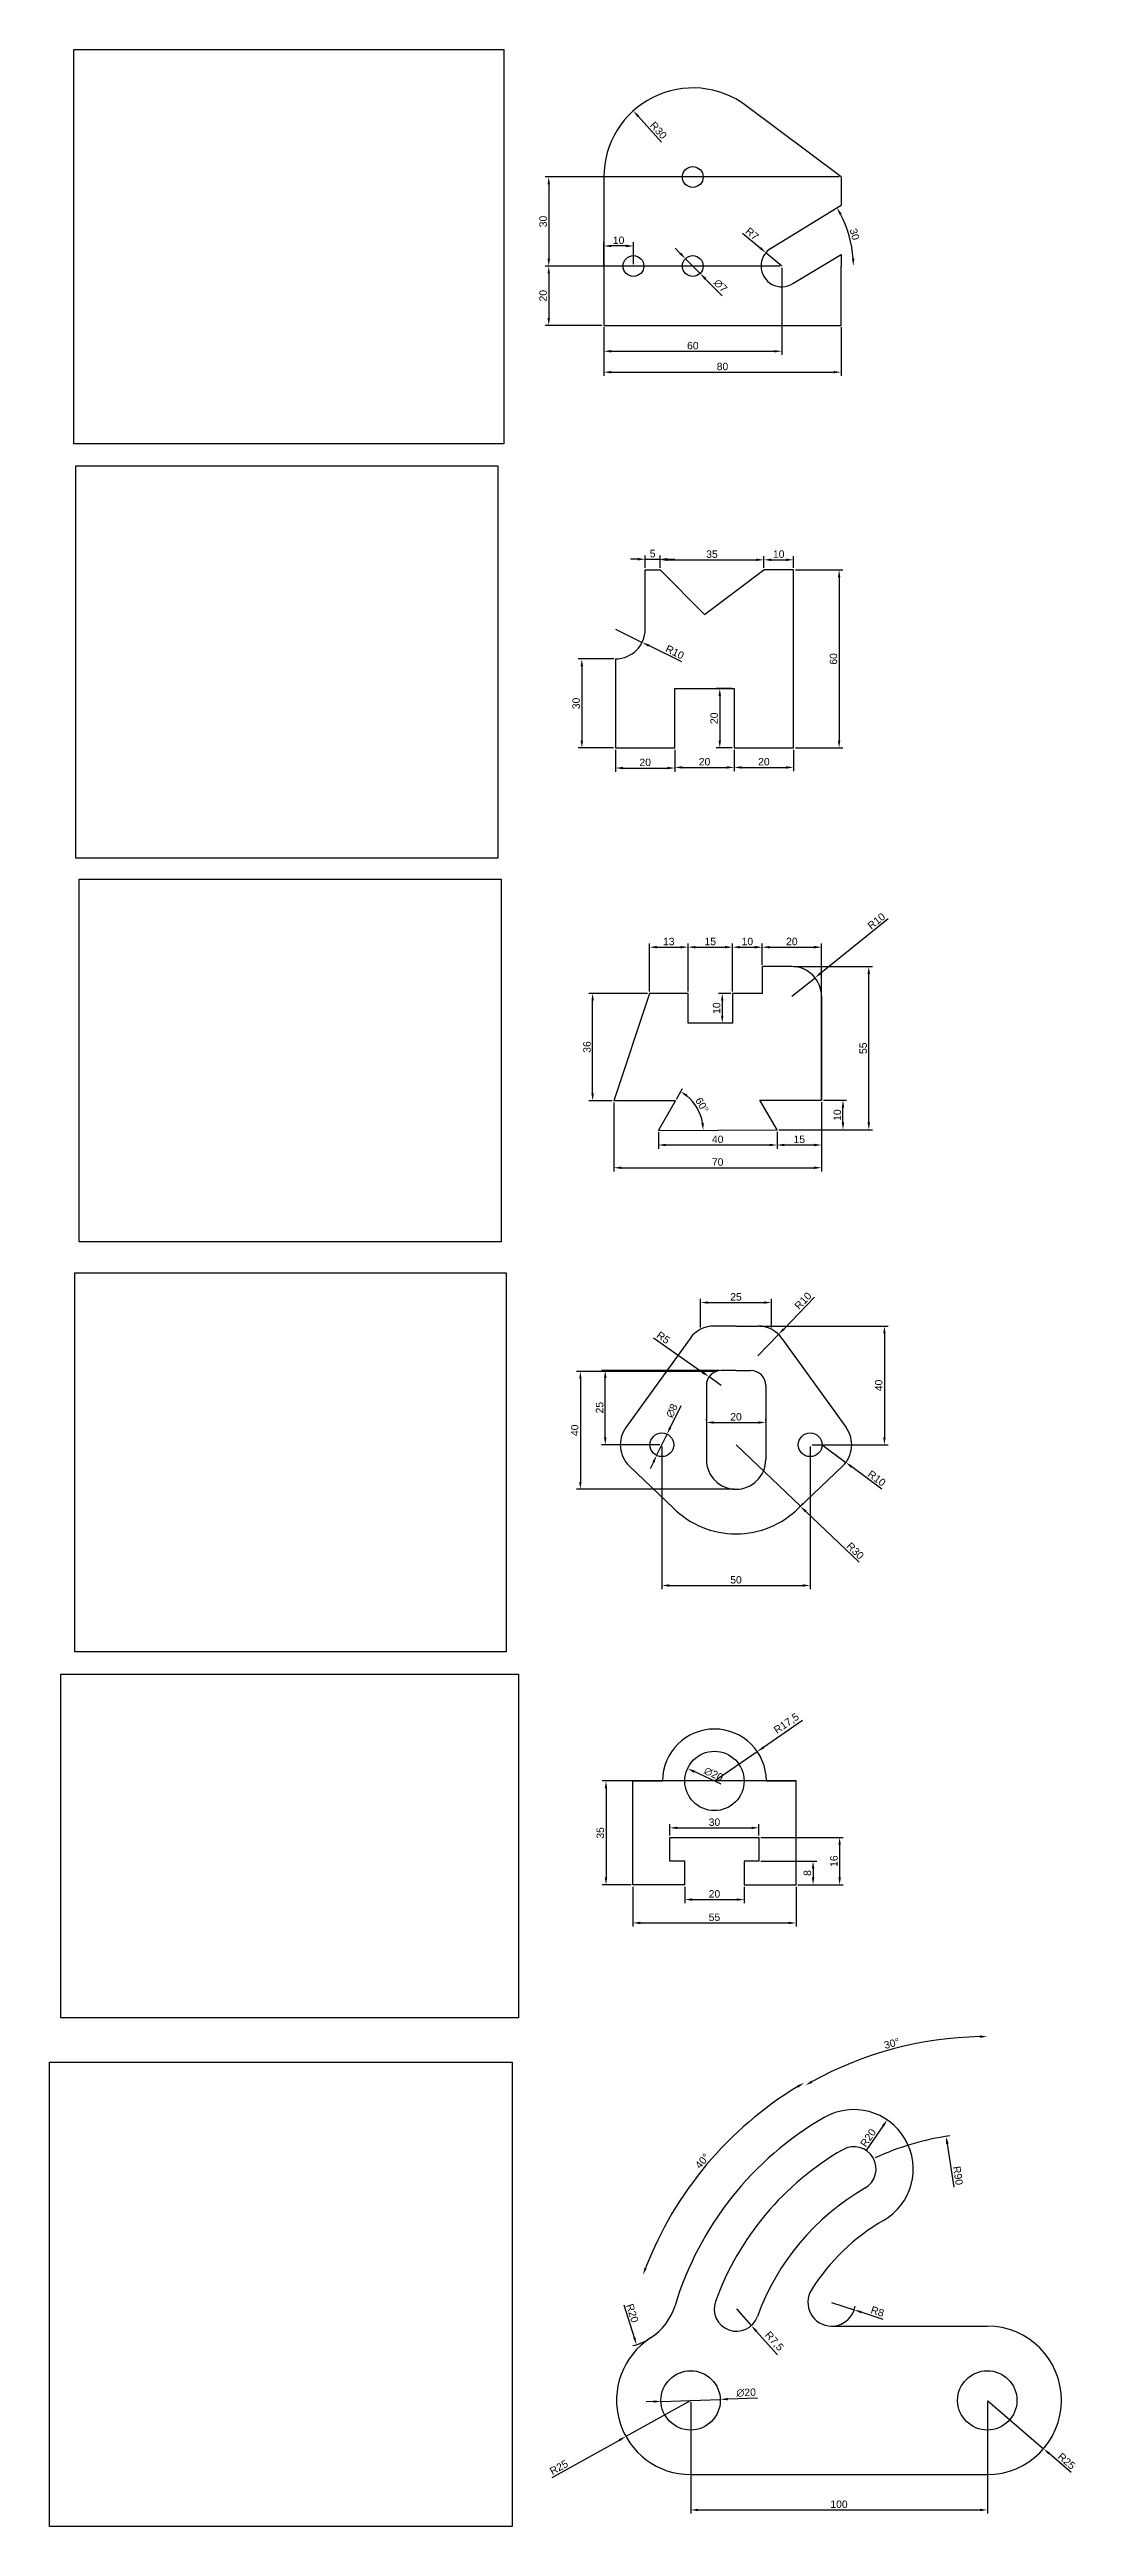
# Model space of a CAD drawing. Header units: millimetres. Extents: x 2424 to 5239, y 901 to 2022.
# Drawn here: x 3760 to 4107, y 1186 to 2020 of the extents above; entities that cross this region are included whole.
import ezdxf

# ---------------------------------------------------------------- set-up
doc = ezdxf.new("R2010")
doc.units = ezdxf.units.MM
doc.styles.get("Standard").update_dxf_attribs({"font": 'arial.ttf'})
doc.dimstyles.new('ISO-25', dxfattribs={"dimtxt": 2.5, "dimasz": 2.5, "dimexe": 1.25, "dimexo": 0.625, "dimtad": 1, "dimtxsty": 'Standard', "dimcen": 2.5, "dimadec": 0, "dimazin": 0, "dimtfac": 1, "dimtmove": 0, "dimatfit": 3, "dimfxl": 1, "dimarcsym": 0})
picture_1 = doc.add_image_def('image21.png', size_in_pixel=(276, 253))
picture_2 = doc.add_image_def('image22.png', size_in_pixel=(268, 249))
picture_3 = doc.add_image_def('image23.png', size_in_pixel=(284, 244))
picture_4 = doc.add_image_def('image24.png', size_in_pixel=(320, 281))
picture_5 = doc.add_image_def('image25.png', size_in_pixel=(296, 222))
picture_6 = doc.add_image_def('image26.png', size_in_pixel=(286, 287))

msp = doc.modelspace()

# ---------------------------------------------------------------- blocks, each defined once
blk = doc.blocks.new('*D140')
at = {"color": 0, "lineweight": -2, "transparency": 16777216}
blk.add_line((3966.73, 1989.27), (3958.91, 1997.96), dxfattribs=at)
at = {"color": 0, "transparency": 16777216}
blk.add_solid([(3959.22, 1998.24), (3958.6, 1997.68), (3957.24, 1999.82)], dxfattribs=at)
at = {"layer": 'Defpoints', "color": 0, "transparency": 16777216}
for p in [(3957.24, 1999.82), (3977.31, 1977.52)]:
    blk.add_point(p, dxfattribs=at)
at = {"color": 0, "transparency": 16777216, "insert": (3965.73, 1993.23), "char_height": 2.5, "attachment_point": 5, "rotation": 311.97305}
blk.add_mtext('R30', dxfattribs=at)
blk = doc.blocks.new('*D141')
at = {"color": 0, "lineweight": -2, "transparency": 16777216}
for p, q in [((3994.08, 1958.64), (4000.04, 1953.63)), ((4007.31, 1947.52), (4001.95, 1952.02))]:
    blk.add_line(p, q, dxfattribs=at)
at = {"color": 0, "transparency": 16777216}
blk.add_solid([(4000.3, 1953.95), (3999.77, 1953.31), (4001.95, 1952.02)], dxfattribs=at)
at = {"layer": 'Defpoints', "color": 0, "transparency": 16777216}
for p in [(4001.95, 1952.02), (4007.31, 1947.52)]:
    blk.add_point(p, dxfattribs=at)
at = {"color": 0, "transparency": 16777216, "insert": (3997.31, 1958.38), "char_height": 2.5, "attachment_point": 5, "rotation": 319.92539}
blk.add_mtext('R7', dxfattribs=at)
blk = doc.blocks.new('*D142')
at = {"color": 0, "lineweight": -2, "transparency": 16777216}
for p, q in [((3973.08, 1951.78), (3971.32, 1953.55)), ((3974.84, 1950), (3979.77, 1945.03)), ((3987.23, 1937.49), (3981.53, 1943.25))]:
    blk.add_line(p, q, dxfattribs=at)
at = {"color": 0, "transparency": 16777216}
for points in [[(3973.38, 1952.07), (3972.79, 1951.49), (3974.84, 1950)], [(3981.82, 1943.55), (3981.23, 1942.96), (3979.77, 1945.03)]]:
    blk.add_solid(points, dxfattribs=at)
at = {"layer": 'Defpoints', "color": 0, "transparency": 16777216}
for p in [(3974.84, 1950), (3979.77, 1945.03)]:
    blk.add_point(p, dxfattribs=at)
at = {"color": 0, "transparency": 16777216, "insert": (3986.66, 1940.87), "char_height": 2.5, "attachment_point": 5, "rotation": 314.72607}
blk.add_mtext('∅7', dxfattribs=at)
blk = doc.blocks.new('*D143')
at = {"color": 0, "lineweight": -2, "transparency": 16777216}
for p, q in [((4026.68, 1977.52), (3927.5, 1977.52)), ((3928.75, 1975.02), (3928.75, 1950.02)), ((4006.68, 1947.52), (3927.5, 1947.52))]:
    blk.add_line(p, q, dxfattribs=at)
at = {"color": 0, "transparency": 16777216}
for points in [[(3928.34, 1975.02), (3929.17, 1975.02), (3928.75, 1977.52)], [(3928.34, 1950.02), (3929.17, 1950.02), (3928.75, 1947.52)]]:
    blk.add_solid(points, dxfattribs=at)
at = {"layer": 'Defpoints', "color": 0, "transparency": 16777216}
for p in [(4027.31, 1977.52), (3928.75, 1947.52), (4007.31, 1947.52)]:
    blk.add_point(p, dxfattribs=at)
at = {"color": 0, "transparency": 16777216, "insert": (3926.85, 1962.52), "char_height": 2.5, "attachment_point": 5, "rotation": 90}
blk.add_mtext('30', dxfattribs=at)
blk = doc.blocks.new('*D144')
at = {"color": 0, "lineweight": -2, "transparency": 16777216}
for p, q in [((4006.68, 1947.52), (3927.5, 1947.52)), ((3928.75, 1945.02), (3928.75, 1930.02)), ((3946.68, 1927.52), (3927.5, 1927.52))]:
    blk.add_line(p, q, dxfattribs=at)
at = {"color": 0, "transparency": 16777216}
for points in [[(3928.34, 1945.02), (3929.17, 1945.02), (3928.75, 1947.52)], [(3928.34, 1930.02), (3929.17, 1930.02), (3928.75, 1927.52)]]:
    blk.add_solid(points, dxfattribs=at)
at = {"layer": 'Defpoints', "color": 0, "transparency": 16777216}
for p in [(4007.31, 1947.52), (3928.75, 1927.52), (3947.31, 1927.52)]:
    blk.add_point(p, dxfattribs=at)
at = {"color": 0, "transparency": 16777216, "insert": (3926.85, 1937.52), "char_height": 2.5, "attachment_point": 5, "rotation": 90}
blk.add_mtext('20', dxfattribs=at)
blk = doc.blocks.new('*D145')
at = {"color": 0, "lineweight": -2, "transparency": 16777216}
for p, q in [((4007.31, 1946.89), (4007.31, 1917.56)), ((3947.31, 1926.89), (3947.31, 1917.56)), ((3949.81, 1918.81), (4004.81, 1918.81))]:
    blk.add_line(p, q, dxfattribs=at)
at = {"color": 0, "transparency": 16777216}
for points in [[(3949.81, 1919.22), (3949.81, 1918.39), (3947.31, 1918.81)], [(4004.81, 1919.22), (4004.81, 1918.39), (4007.31, 1918.81)]]:
    blk.add_solid(points, dxfattribs=at)
at = {"layer": 'Defpoints', "color": 0, "transparency": 16777216}
for p in [(4007.31, 1947.52), (3947.31, 1927.52), (4007.31, 1918.81)]:
    blk.add_point(p, dxfattribs=at)
at = {"color": 0, "transparency": 16777216, "insert": (3977.31, 1920.71), "char_height": 2.5, "attachment_point": 5}
blk.add_mtext('60', dxfattribs=at)
blk = doc.blocks.new('*D146')
at = {"color": 0, "lineweight": -2, "transparency": 16777216}
for p, q in [((3947.31, 1926.89), (3947.31, 1910.52)), ((4027.31, 1926.89), (4027.31, 1910.52)), ((3949.81, 1911.77), (4024.81, 1911.77))]:
    blk.add_line(p, q, dxfattribs=at)
at = {"color": 0, "transparency": 16777216}
for points in [[(3949.81, 1912.18), (3949.81, 1911.35), (3947.31, 1911.77)], [(4024.81, 1912.18), (4024.81, 1911.35), (4027.31, 1911.77)]]:
    blk.add_solid(points, dxfattribs=at)
at = {"layer": 'Defpoints', "color": 0, "transparency": 16777216}
for p in [(3947.31, 1927.52), (4027.31, 1927.52), (4027.31, 1911.77)]:
    blk.add_point(p, dxfattribs=at)
at = {"color": 0, "transparency": 16777216, "insert": (3987.31, 1913.67), "char_height": 2.5, "attachment_point": 5}
blk.add_mtext('80', dxfattribs=at)
blk = doc.blocks.new('*D147')
at = {"color": 0, "lineweight": -2, "transparency": 16777216}
blk.add_arc((3993.95, 1947.52), 37.48, 3.8229, 27.78846, dxfattribs=at)
at = {"color": 0, "transparency": 16777216}
for points in [[(4026.74, 1964.78), (4027.47, 1965.19), (4025.87, 1967.16)], [(4031.76, 1950.03), (4030.93, 1950), (4031.43, 1947.52)]]:
    blk.add_solid(points, dxfattribs=at)
at = {"layer": 'Defpoints', "color": 0, "transparency": 16777216}
for p in [(4027.31, 1968.04), (4003.54, 1953.42), (4030.8, 1954.37), (4007.31, 1947.52), (4039.76, 1947.52)]:
    blk.add_point(p, dxfattribs=at)
at = {"color": 0, "transparency": 16777216, "insert": (4031.84, 1958.24), "char_height": 2.5, "attachment_point": 5, "rotation": 285.80568}
blk.add_mtext('30', dxfattribs=at)
blk = doc.blocks.new('*D148')
at = {"color": 0, "lineweight": -2, "transparency": 16777216}
for p, q in [((3947.31, 1948.14), (3947.31, 1955.53)), ((3954.81, 1954.28), (3949.81, 1954.28)), ((3957.31, 1948.14), (3957.31, 1955.53))]:
    blk.add_line(p, q, dxfattribs=at)
at = {"color": 0, "transparency": 16777216}
for points in [[(3949.81, 1954.7), (3949.81, 1953.87), (3947.31, 1954.28)], [(3954.81, 1954.7), (3954.81, 1953.87), (3957.31, 1954.28)]]:
    blk.add_solid(points, dxfattribs=at)
at = {"layer": 'Defpoints', "color": 0, "transparency": 16777216}
for p in [(3947.31, 1954.28), (3947.31, 1947.52), (3957.31, 1947.52)]:
    blk.add_point(p, dxfattribs=at)
at = {"color": 0, "transparency": 16777216, "insert": (3952.31, 1956.19), "char_height": 2.5, "attachment_point": 5}
blk.add_mtext('10', dxfattribs=at)
blk = doc.blocks.new('*D149')
at = {"color": 0, "lineweight": -2, "transparency": 16777216}
for p, q in [((3958.76, 1848.75), (3956.26, 1848.75)), ((3961.26, 1845.8), (3961.26, 1850)), ((3961.26, 1848.75), (3966.26, 1848.75)), ((3966.26, 1845.8), (3966.26, 1850)), ((3968.76, 1848.75), (3971.26, 1848.75))]:
    blk.add_line(p, q, dxfattribs=at)
at = {"color": 0, "transparency": 16777216}
for points in [[(3958.76, 1849.17), (3958.76, 1848.33), (3961.26, 1848.75)], [(3968.76, 1849.17), (3968.76, 1848.33), (3966.26, 1848.75)]]:
    blk.add_solid(points, dxfattribs=at)
at = {"layer": 'Defpoints', "color": 0, "transparency": 16777216}
for p in [(3961.26, 1845.17), (3966.26, 1848.75), (3966.26, 1845.17)]:
    blk.add_point(p, dxfattribs=at)
at = {"color": 0, "transparency": 16777216, "insert": (3963.76, 1850.65), "char_height": 2.5, "attachment_point": 5}
blk.add_mtext('5', dxfattribs=at)
blk = doc.blocks.new('*D150')
at = {"color": 0, "lineweight": -2, "transparency": 16777216}
for p, q in [((3951.26, 1784.55), (3951.26, 1777.17)), ((3953.76, 1778.42), (3968.76, 1778.42)), ((3971.26, 1784.55), (3971.26, 1777.17))]:
    blk.add_line(p, q, dxfattribs=at)
at = {"color": 0, "transparency": 16777216}
for points in [[(3953.76, 1778.83), (3953.76, 1778), (3951.26, 1778.42)], [(3968.76, 1778.83), (3968.76, 1778), (3971.26, 1778.42)]]:
    blk.add_solid(points, dxfattribs=at)
at = {"layer": 'Defpoints', "color": 0, "transparency": 16777216}
for p in [(3951.26, 1785.17), (3971.26, 1785.17), (3971.26, 1778.42)]:
    blk.add_point(p, dxfattribs=at)
at = {"color": 0, "transparency": 16777216, "insert": (3961.26, 1780.32), "char_height": 2.5, "attachment_point": 5}
blk.add_mtext('20', dxfattribs=at)
blk = doc.blocks.new('*D151')
at = {"color": 0, "lineweight": -2, "transparency": 16777216}
for p, q in [((3971.26, 1784.55), (3971.26, 1777.37)), ((3973.76, 1778.62), (3988.76, 1778.62)), ((3991.26, 1784.55), (3991.26, 1777.37))]:
    blk.add_line(p, q, dxfattribs=at)
at = {"color": 0, "transparency": 16777216}
for points in [[(3973.76, 1779.04), (3973.76, 1778.21), (3971.26, 1778.62)], [(3988.76, 1779.04), (3988.76, 1778.21), (3991.26, 1778.62)]]:
    blk.add_solid(points, dxfattribs=at)
at = {"layer": 'Defpoints', "color": 0, "transparency": 16777216}
for p in [(3971.26, 1785.17), (3991.26, 1785.17), (3991.26, 1778.62)]:
    blk.add_point(p, dxfattribs=at)
at = {"color": 0, "transparency": 16777216, "insert": (3981.26, 1780.52), "char_height": 2.5, "attachment_point": 5}
blk.add_mtext('20', dxfattribs=at)
blk = doc.blocks.new('*D152')
at = {"color": 0, "lineweight": -2, "transparency": 16777216}
for p, q in [((3991.26, 1784.55), (3991.26, 1777.37)), ((3993.76, 1778.62), (4008.76, 1778.62)), ((4011.26, 1784.55), (4011.26, 1777.37))]:
    blk.add_line(p, q, dxfattribs=at)
at = {"color": 0, "transparency": 16777216}
for points in [[(3993.76, 1779.04), (3993.76, 1778.21), (3991.26, 1778.62)], [(4008.76, 1779.04), (4008.76, 1778.21), (4011.26, 1778.62)]]:
    blk.add_solid(points, dxfattribs=at)
at = {"layer": 'Defpoints', "color": 0, "transparency": 16777216}
for p in [(3991.26, 1785.17), (4011.26, 1785.17), (4011.26, 1778.62)]:
    blk.add_point(p, dxfattribs=at)
at = {"color": 0, "transparency": 16777216, "insert": (4001.26, 1780.52), "char_height": 2.5, "attachment_point": 5}
blk.add_mtext('20', dxfattribs=at)
blk = doc.blocks.new('*D153')
at = {"color": 0, "lineweight": -2, "transparency": 16777216}
for p, q in [((3951.26, 1825.17), (3960.23, 1820.75)), ((3973.64, 1814.15), (3962.47, 1819.65))]:
    blk.add_line(p, q, dxfattribs=at)
at = {"color": 0, "transparency": 16777216}
blk.add_solid([(3962.66, 1820.02), (3962.29, 1819.28), (3960.23, 1820.75)], dxfattribs=at)
at = {"layer": 'Defpoints', "color": 0, "transparency": 16777216}
for p in [(3951.26, 1825.17), (3960.23, 1820.75)]:
    blk.add_point(p, dxfattribs=at)
at = {"color": 0, "transparency": 16777216, "insert": (3971.25, 1817.45), "char_height": 2.5, "attachment_point": 5, "rotation": 333.78381}
blk.add_mtext('R10', dxfattribs=at)
blk = doc.blocks.new('*D154')
at = {"color": 0, "lineweight": -2, "transparency": 16777216}
for p, q in [((3950.7, 1815.17), (3938.65, 1815.17)), ((3939.9, 1812.67), (3939.9, 1787.67)), ((3950.63, 1785.17), (3938.65, 1785.17))]:
    blk.add_line(p, q, dxfattribs=at)
at = {"color": 0, "transparency": 16777216}
for points in [[(3939.48, 1812.67), (3940.31, 1812.67), (3939.9, 1815.17)], [(3939.48, 1787.67), (3940.31, 1787.67), (3939.9, 1785.17)]]:
    blk.add_solid(points, dxfattribs=at)
at = {"layer": 'Defpoints', "color": 0, "transparency": 16777216}
for p in [(3951.33, 1815.17), (3939.9, 1785.17), (3951.26, 1785.17)]:
    blk.add_point(p, dxfattribs=at)
at = {"color": 0, "transparency": 16777216, "insert": (3937.99, 1800.17), "char_height": 2.5, "attachment_point": 5, "rotation": 90}
blk.add_mtext('30', dxfattribs=at)
blk = doc.blocks.new('*D155')
at = {"color": 0, "lineweight": -2, "transparency": 16777216}
for p, q in [((4011.88, 1845.17), (4027.88, 1845.17)), ((4026.63, 1842.67), (4026.63, 1787.67)), ((4011.88, 1785.17), (4027.88, 1785.17))]:
    blk.add_line(p, q, dxfattribs=at)
at = {"color": 0, "transparency": 16777216}
for points in [[(4026.21, 1842.67), (4027.04, 1842.67), (4026.63, 1845.17)], [(4026.21, 1787.67), (4027.04, 1787.67), (4026.63, 1785.17)]]:
    blk.add_solid(points, dxfattribs=at)
at = {"layer": 'Defpoints', "color": 0, "transparency": 16777216}
for p in [(4011.26, 1845.17), (4011.26, 1785.17), (4026.63, 1785.17)]:
    blk.add_point(p, dxfattribs=at)
at = {"color": 0, "transparency": 16777216, "insert": (4024.73, 1815.17), "char_height": 2.5, "attachment_point": 5, "rotation": 90}
blk.add_mtext('60', dxfattribs=at)
blk = doc.blocks.new('*D156')
at = {"color": 0, "lineweight": -2, "transparency": 16777216}
for p, q in [((4001.26, 1845.8), (4001.26, 1849.81)), ((4003.76, 1848.56), (4008.76, 1848.56)), ((4011.26, 1845.8), (4011.26, 1849.81))]:
    blk.add_line(p, q, dxfattribs=at)
at = {"color": 0, "transparency": 16777216}
for points in [[(4003.76, 1848.98), (4003.76, 1848.14), (4001.26, 1848.56)], [(4008.76, 1848.98), (4008.76, 1848.14), (4011.26, 1848.56)]]:
    blk.add_solid(points, dxfattribs=at)
at = {"layer": 'Defpoints', "color": 0, "transparency": 16777216}
for p in [(4001.26, 1845.17), (4011.26, 1848.56), (4011.26, 1845.17)]:
    blk.add_point(p, dxfattribs=at)
at = {"color": 0, "transparency": 16777216, "insert": (4006.26, 1850.46), "char_height": 2.5, "attachment_point": 5}
blk.add_mtext('10', dxfattribs=at)
blk = doc.blocks.new('*D157')
at = {"color": 0, "lineweight": -2, "transparency": 16777216}
for p, q in [((3990.63, 1805.17), (3985.15, 1805.17)), ((3986.4, 1802.67), (3986.4, 1787.67)), ((3990.63, 1785.17), (3985.15, 1785.17))]:
    blk.add_line(p, q, dxfattribs=at)
at = {"color": 0, "transparency": 16777216}
for points in [[(3985.98, 1802.67), (3986.81, 1802.67), (3986.4, 1805.17)], [(3985.98, 1787.67), (3986.81, 1787.67), (3986.4, 1785.17)]]:
    blk.add_solid(points, dxfattribs=at)
at = {"layer": 'Defpoints', "color": 0, "transparency": 16777216}
for p in [(3991.26, 1805.17), (3986.4, 1785.17), (3991.26, 1785.17)]:
    blk.add_point(p, dxfattribs=at)
at = {"color": 0, "transparency": 16777216, "insert": (3984.5, 1795.17), "char_height": 2.5, "attachment_point": 5, "rotation": 90}
blk.add_mtext('20', dxfattribs=at)
blk = doc.blocks.new('*D158')
at = {"color": 0, "lineweight": -2, "transparency": 16777216}
for p, q in [((3966.26, 1845.8), (3966.26, 1849.81)), ((3968.76, 1848.56), (3998.76, 1848.56)), ((4001.26, 1845.8), (4001.26, 1849.81))]:
    blk.add_line(p, q, dxfattribs=at)
at = {"color": 0, "transparency": 16777216}
for points in [[(3968.76, 1848.98), (3968.76, 1848.14), (3966.26, 1848.56)], [(3998.76, 1848.98), (3998.76, 1848.14), (4001.26, 1848.56)]]:
    blk.add_solid(points, dxfattribs=at)
at = {"layer": 'Defpoints', "color": 0, "transparency": 16777216}
for p in [(3966.26, 1845.17), (4001.26, 1848.56), (4001.26, 1845.17)]:
    blk.add_point(p, dxfattribs=at)
at = {"color": 0, "transparency": 16777216, "insert": (3983.76, 1850.46), "char_height": 2.5, "attachment_point": 5}
blk.add_mtext('35', dxfattribs=at)
blk = doc.blocks.new('*D159')
at = {"color": 0, "lineweight": -2, "transparency": 16777216}
for p, q in [((3950.7, 1665.71), (3950.7, 1642.51)), ((4020.7, 1665.88), (4020.7, 1642.51)), ((3953.2, 1643.76), (4018.2, 1643.76))]:
    blk.add_line(p, q, dxfattribs=at)
at = {"color": 0, "transparency": 16777216}
for points in [[(3953.2, 1644.17), (3953.2, 1643.34), (3950.7, 1643.76)], [(4018.2, 1644.17), (4018.2, 1643.34), (4020.7, 1643.76)]]:
    blk.add_solid(points, dxfattribs=at)
at = {"layer": 'Defpoints', "color": 0, "transparency": 16777216}
for p in [(3950.7, 1666.33), (4020.7, 1666.51), (4020.7, 1643.76)]:
    blk.add_point(p, dxfattribs=at)
at = {"color": 0, "transparency": 16777216, "insert": (3985.7, 1645.66), "char_height": 2.5, "attachment_point": 5}
blk.add_mtext('70', dxfattribs=at)
blk = doc.blocks.new('*D160')
at = {"color": 0, "lineweight": -2, "transparency": 16777216}
for p, q in [((3965.7, 1655.71), (3965.7, 1650.17)), ((4005.7, 1655.88), (4005.7, 1650.17)), ((3968.2, 1651.42), (4003.2, 1651.42))]:
    blk.add_line(p, q, dxfattribs=at)
at = {"color": 0, "transparency": 16777216}
for points in [[(3968.2, 1651.84), (3968.2, 1651), (3965.7, 1651.42)], [(4003.2, 1651.84), (4003.2, 1651), (4005.7, 1651.42)]]:
    blk.add_solid(points, dxfattribs=at)
at = {"layer": 'Defpoints', "color": 0, "transparency": 16777216}
for p in [(3965.7, 1656.33), (4005.7, 1656.51), (4005.7, 1651.42)]:
    blk.add_point(p, dxfattribs=at)
at = {"color": 0, "transparency": 16777216, "insert": (3985.7, 1653.32), "char_height": 2.5, "attachment_point": 5}
blk.add_mtext('40', dxfattribs=at)
blk = doc.blocks.new('*D161')
at = {"color": 0, "lineweight": -2, "transparency": 16777216}
for p, q in [((4020.7, 1665.88), (4020.7, 1650.17)), ((4005.7, 1655.88), (4005.7, 1650.17)), ((4008.2, 1651.42), (4018.2, 1651.42))]:
    blk.add_line(p, q, dxfattribs=at)
at = {"color": 0, "transparency": 16777216}
for points in [[(4008.2, 1651.84), (4008.2, 1651), (4005.7, 1651.42)], [(4018.2, 1651.84), (4018.2, 1651), (4020.7, 1651.42)]]:
    blk.add_solid(points, dxfattribs=at)
at = {"layer": 'Defpoints', "color": 0, "transparency": 16777216}
for p in [(4020.7, 1666.51), (4005.7, 1656.51), (4020.7, 1651.42)]:
    blk.add_point(p, dxfattribs=at)
at = {"color": 0, "transparency": 16777216, "insert": (4013.2, 1653.32), "char_height": 2.5, "attachment_point": 5}
blk.add_mtext('15', dxfattribs=at)
blk = doc.blocks.new('*D162')
at = {"color": 0, "lineweight": -2, "transparency": 16777216}
for p, q in [((4021.33, 1666.51), (4029.17, 1666.51)), ((4027.92, 1659.01), (4027.92, 1664.01)), ((4006.33, 1656.51), (4029.17, 1656.51))]:
    blk.add_line(p, q, dxfattribs=at)
at = {"color": 0, "transparency": 16777216}
for points in [[(4027.51, 1664.01), (4028.34, 1664.01), (4027.92, 1666.51)], [(4027.51, 1659.01), (4028.34, 1659.01), (4027.92, 1656.51)]]:
    blk.add_solid(points, dxfattribs=at)
at = {"layer": 'Defpoints', "color": 0, "transparency": 16777216}
for p in [(4020.7, 1666.51), (4027.92, 1666.51), (4005.7, 1656.51)]:
    blk.add_point(p, dxfattribs=at)
at = {"color": 0, "transparency": 16777216, "insert": (4026.02, 1661.51), "char_height": 2.5, "attachment_point": 5, "rotation": 90}
blk.add_mtext('10', dxfattribs=at)
blk = doc.blocks.new('*D163')
at = {"color": 0, "lineweight": -2, "transparency": 16777216}
for p, q in [((4011.33, 1711.51), (4037.88, 1711.51)), ((4036.63, 1659.01), (4036.63, 1709.01)), ((4006.33, 1656.51), (4037.88, 1656.51))]:
    blk.add_line(p, q, dxfattribs=at)
at = {"color": 0, "transparency": 16777216}
for points in [[(4036.22, 1709.01), (4037.05, 1709.01), (4036.63, 1711.51)], [(4036.22, 1659.01), (4037.05, 1659.01), (4036.63, 1656.51)]]:
    blk.add_solid(points, dxfattribs=at)
at = {"layer": 'Defpoints', "color": 0, "transparency": 16777216}
for p in [(4010.7, 1711.51), (4036.63, 1711.51), (4005.7, 1656.51)]:
    blk.add_point(p, dxfattribs=at)
at = {"color": 0, "transparency": 16777216, "insert": (4034.74, 1684.01), "char_height": 2.5, "attachment_point": 5, "rotation": 90}
blk.add_mtext('55', dxfattribs=at)
blk = doc.blocks.new('*D164')
at = {"color": 0, "lineweight": -2, "transparency": 16777216}
for p, q in [((4000.7, 1712.13), (4000.7, 1719.31)), ((4020.7, 1667.13), (4020.7, 1719.31)), ((4003.2, 1718.06), (4018.2, 1718.06))]:
    blk.add_line(p, q, dxfattribs=at)
at = {"color": 0, "transparency": 16777216}
for points in [[(4003.2, 1718.48), (4003.2, 1717.64), (4000.7, 1718.06)], [(4018.2, 1718.48), (4018.2, 1717.64), (4020.7, 1718.06)]]:
    blk.add_solid(points, dxfattribs=at)
at = {"layer": 'Defpoints', "color": 0, "transparency": 16777216}
for p in [(4000.7, 1711.51), (4020.7, 1718.06), (4020.7, 1666.51)]:
    blk.add_point(p, dxfattribs=at)
at = {"color": 0, "transparency": 16777216, "insert": (4010.7, 1719.96), "char_height": 2.5, "attachment_point": 5}
blk.add_mtext('20', dxfattribs=at)
blk = doc.blocks.new('*D165')
at = {"color": 0, "lineweight": -2, "transparency": 16777216}
for p, q in [((3990.7, 1703.13), (3990.7, 1719.31)), ((4000.7, 1712.13), (4000.7, 1719.31)), ((3993.2, 1718.06), (3998.2, 1718.06))]:
    blk.add_line(p, q, dxfattribs=at)
at = {"color": 0, "transparency": 16777216}
for points in [[(3993.2, 1718.48), (3993.2, 1717.64), (3990.7, 1718.06)], [(3998.2, 1718.48), (3998.2, 1717.64), (4000.7, 1718.06)]]:
    blk.add_solid(points, dxfattribs=at)
at = {"layer": 'Defpoints', "color": 0, "transparency": 16777216}
for p in [(4000.7, 1718.06), (4000.7, 1711.51), (3990.7, 1702.51)]:
    blk.add_point(p, dxfattribs=at)
at = {"color": 0, "transparency": 16777216, "insert": (3995.7, 1719.96), "char_height": 2.5, "attachment_point": 5}
blk.add_mtext('10', dxfattribs=at)
blk = doc.blocks.new('*D166')
at = {"color": 0, "lineweight": -2, "transparency": 16777216}
for p, q in [((3975.7, 1703.13), (3975.7, 1719.31)), ((3990.7, 1703.13), (3990.7, 1719.31)), ((3978.2, 1718.06), (3988.2, 1718.06))]:
    blk.add_line(p, q, dxfattribs=at)
at = {"color": 0, "transparency": 16777216}
for points in [[(3978.2, 1718.48), (3978.2, 1717.64), (3975.7, 1718.06)], [(3988.2, 1718.48), (3988.2, 1717.64), (3990.7, 1718.06)]]:
    blk.add_solid(points, dxfattribs=at)
at = {"layer": 'Defpoints', "color": 0, "transparency": 16777216}
for p in [(3990.7, 1718.06), (3975.7, 1702.51), (3990.7, 1702.51)]:
    blk.add_point(p, dxfattribs=at)
at = {"color": 0, "transparency": 16777216, "insert": (3983.2, 1719.96), "char_height": 2.5, "attachment_point": 5}
blk.add_mtext('15', dxfattribs=at)
blk = doc.blocks.new('*D167')
at = {"color": 0, "lineweight": -2, "transparency": 16777216}
for p, q in [((3962.7, 1703.13), (3962.7, 1719.31)), ((3975.7, 1703.13), (3975.7, 1719.31)), ((3965.2, 1718.06), (3973.2, 1718.06))]:
    blk.add_line(p, q, dxfattribs=at)
at = {"color": 0, "transparency": 16777216}
for points in [[(3965.2, 1718.48), (3965.2, 1717.64), (3962.7, 1718.06)], [(3973.2, 1718.48), (3973.2, 1717.64), (3975.7, 1718.06)]]:
    blk.add_solid(points, dxfattribs=at)
at = {"layer": 'Defpoints', "color": 0, "transparency": 16777216}
for p in [(3975.7, 1718.06), (3962.7, 1702.51), (3975.7, 1702.51)]:
    blk.add_point(p, dxfattribs=at)
at = {"color": 0, "transparency": 16777216, "insert": (3969.2, 1719.96), "char_height": 2.5, "attachment_point": 5}
blk.add_mtext('13', dxfattribs=at)
blk = doc.blocks.new('*D168')
at = {"color": 0, "lineweight": -2, "transparency": 16777216}
for p, q in [((3990.08, 1702.51), (3985.98, 1702.51)), ((3987.23, 1700.01), (3987.23, 1695.01)), ((3990.08, 1692.51), (3985.98, 1692.51))]:
    blk.add_line(p, q, dxfattribs=at)
at = {"color": 0, "transparency": 16777216}
for points in [[(3986.81, 1700.01), (3987.65, 1700.01), (3987.23, 1702.51)], [(3986.81, 1695.01), (3987.65, 1695.01), (3987.23, 1692.51)]]:
    blk.add_solid(points, dxfattribs=at)
at = {"layer": 'Defpoints', "color": 0, "transparency": 16777216}
for p in [(3990.7, 1702.51), (3987.23, 1692.51), (3990.7, 1692.51)]:
    blk.add_point(p, dxfattribs=at)
at = {"color": 0, "transparency": 16777216, "insert": (3985.33, 1697.51), "char_height": 2.5, "attachment_point": 5, "rotation": 90}
blk.add_mtext('10', dxfattribs=at)
blk = doc.blocks.new('*D169')
at = {"color": 0, "lineweight": -2, "transparency": 16777216}
for p, q in [((3962.08, 1702.51), (3942.29, 1702.51)), ((3943.54, 1668.83), (3943.54, 1700.01)), ((3950.08, 1666.33), (3942.29, 1666.33))]:
    blk.add_line(p, q, dxfattribs=at)
at = {"color": 0, "transparency": 16777216}
for points in [[(3943.13, 1700.01), (3943.96, 1700.01), (3943.54, 1702.51)], [(3943.13, 1668.83), (3943.96, 1668.83), (3943.54, 1666.33)]]:
    blk.add_solid(points, dxfattribs=at)
at = {"layer": 'Defpoints', "color": 0, "transparency": 16777216}
for p in [(3943.54, 1702.51), (3962.7, 1702.51), (3950.7, 1666.33)]:
    blk.add_point(p, dxfattribs=at)
at = {"color": 0, "transparency": 16777216, "insert": (3941.64, 1684.42), "char_height": 2.5, "attachment_point": 5, "rotation": 90}
blk.add_mtext('36', dxfattribs=at)
blk = doc.blocks.new('*D170')
at = {"color": 0, "lineweight": -2, "transparency": 16777216}
blk.add_line((3971.79, 1666.87), (3973.89, 1670.5), dxfattribs=at)
blk.add_arc((3965.7, 1656.33), 15.11, 9.74083, 50.51031, dxfattribs=at)
at = {"color": 0, "transparency": 16777216}
for points in [[(3975.08, 1667.65), (3975.55, 1668.34), (3973.26, 1669.42)], [(3981.01, 1658.92), (3980.18, 1658.85), (3980.82, 1656.4)]]:
    blk.add_solid(points, dxfattribs=at)
at = {"layer": 'Defpoints', "color": 0, "transparency": 16777216}
for p in [(3971.48, 1666.33), (3979.89, 1661.54), (3965.7, 1656.33), (3965.7, 1656.33), (4005.7, 1656.51)]:
    blk.add_point(p, dxfattribs=at)
at = {"color": 0, "transparency": 16777216, "insert": (3980.42, 1664.87), "char_height": 2.5, "attachment_point": 5, "rotation": 300.12557}
blk.add_mtext('60°', dxfattribs=at)
blk = doc.blocks.new('*D171')
at = {"color": 0, "lineweight": -2, "transparency": 16777216}
for p, q in [((4043.19, 1727.62), (4020.45, 1709.34)), ((4010.7, 1701.51), (4018.5, 1707.77))]:
    blk.add_line(p, q, dxfattribs=at)
at = {"color": 0, "transparency": 16777216}
blk.add_solid([(4020.19, 1709.66), (4020.71, 1709.01), (4018.5, 1707.77)], dxfattribs=at)
at = {"layer": 'Defpoints', "color": 0, "transparency": 16777216}
for p in [(4018.5, 1707.77), (4010.7, 1701.51)]:
    blk.add_point(p, dxfattribs=at)
at = {"color": 0, "transparency": 16777216, "insert": (4039.19, 1726.84), "char_height": 2.5, "attachment_point": 5, "rotation": 38.79384}
blk.add_mtext('R10', dxfattribs=at)
blk = doc.blocks.new('*D172')
at = {"color": 0, "lineweight": -2, "transparency": 16777216}
for p, q in [((3986.25, 1575.43), (3946.54, 1575.43)), ((3947.79, 1552.93), (3947.79, 1572.93)), ((3966.25, 1550.43), (3946.54, 1550.43))]:
    blk.add_line(p, q, dxfattribs=at)
at = {"color": 0, "transparency": 16777216}
for points in [[(3947.37, 1572.93), (3948.21, 1572.93), (3947.79, 1575.43)], [(3947.37, 1552.93), (3948.21, 1552.93), (3947.79, 1550.43)]]:
    blk.add_solid(points, dxfattribs=at)
at = {"layer": 'Defpoints', "color": 0, "transparency": 16777216}
for p in [(3947.79, 1575.43), (3986.87, 1575.43), (3966.87, 1550.43)]:
    blk.add_point(p, dxfattribs=at)
at = {"color": 0, "transparency": 16777216, "insert": (3945.89, 1562.93), "char_height": 2.5, "attachment_point": 5, "rotation": 90}
blk.add_mtext('25', dxfattribs=at)
blk = doc.blocks.new('*D173')
at = {"color": 0, "lineweight": -2, "transparency": 16777216}
for p, q in [((3984.62, 1575.16), (3938.16, 1575.16)), ((3939.41, 1572.66), (3939.41, 1537.93)), ((3991.25, 1535.43), (3938.16, 1535.43))]:
    blk.add_line(p, q, dxfattribs=at)
at = {"color": 0, "transparency": 16777216}
for points in [[(3938.99, 1572.66), (3939.82, 1572.66), (3939.41, 1575.16)], [(3938.99, 1537.93), (3939.82, 1537.93), (3939.41, 1535.43)]]:
    blk.add_solid(points, dxfattribs=at)
at = {"layer": 'Defpoints', "color": 0, "transparency": 16777216}
for p in [(3985.25, 1575.16), (3939.41, 1535.43), (3991.87, 1535.43)]:
    blk.add_point(p, dxfattribs=at)
at = {"color": 0, "transparency": 16777216, "insert": (3937.5, 1555.3), "char_height": 2.5, "attachment_point": 5, "rotation": 90}
blk.add_mtext('40', dxfattribs=at)
blk = doc.blocks.new('*D174')
at = {"color": 0, "lineweight": -2, "transparency": 16777216}
for p, q in [((3966.87, 1549.81), (3966.87, 1501.78)), ((4016.87, 1549.81), (4016.87, 1501.78)), ((3969.37, 1503.03), (4014.37, 1503.03))]:
    blk.add_line(p, q, dxfattribs=at)
at = {"color": 0, "transparency": 16777216}
for points in [[(3969.37, 1503.44), (3969.37, 1502.61), (3966.87, 1503.03)], [(4014.37, 1503.44), (4014.37, 1502.61), (4016.87, 1503.03)]]:
    blk.add_solid(points, dxfattribs=at)
at = {"layer": 'Defpoints', "color": 0, "transparency": 16777216}
for p in [(3966.87, 1550.43), (4016.87, 1550.43), (4016.87, 1503.03)]:
    blk.add_point(p, dxfattribs=at)
at = {"color": 0, "transparency": 16777216, "insert": (3991.87, 1504.93), "char_height": 2.5, "attachment_point": 5}
blk.add_mtext('50', dxfattribs=at)
blk = doc.blocks.new('*D175')
at = {"color": 0, "lineweight": -2, "transparency": 16777216}
for p, q in [((3981.87, 1558.56), (3981.87, 1559.18)), ((3984.37, 1557.93), (3999.37, 1557.93)), ((4001.87, 1558.56), (4001.87, 1559.18))]:
    blk.add_line(p, q, dxfattribs=at)
at = {"color": 0, "transparency": 16777216}
for points in [[(3984.37, 1558.35), (3984.37, 1557.52), (3981.87, 1557.93)], [(3999.37, 1558.35), (3999.37, 1557.52), (4001.87, 1557.93)]]:
    blk.add_solid(points, dxfattribs=at)
at = {"layer": 'Defpoints', "color": 0, "transparency": 16777216}
for p in [(3981.87, 1557.93), (4001.87, 1557.93), (4001.87, 1557.93)]:
    blk.add_point(p, dxfattribs=at)
at = {"color": 0, "transparency": 16777216, "insert": (3991.87, 1559.84), "char_height": 2.5, "attachment_point": 5}
blk.add_mtext('20', dxfattribs=at)
blk = doc.blocks.new('*D176')
at = {"color": 0, "lineweight": -2, "transparency": 16777216}
for p, q in [((3999.88, 1590.43), (4043.15, 1590.43)), ((4041.9, 1587.93), (4041.9, 1552.93)), ((4017.5, 1550.43), (4043.15, 1550.43))]:
    blk.add_line(p, q, dxfattribs=at)
at = {"color": 0, "transparency": 16777216}
for points in [[(4041.48, 1587.93), (4042.31, 1587.93), (4041.9, 1590.43)], [(4041.48, 1552.93), (4042.31, 1552.93), (4041.9, 1550.43)]]:
    blk.add_solid(points, dxfattribs=at)
at = {"layer": 'Defpoints', "color": 0, "transparency": 16777216}
for p in [(3999.25, 1590.43), (4016.87, 1550.43), (4041.9, 1550.43)]:
    blk.add_point(p, dxfattribs=at)
at = {"color": 0, "transparency": 16777216, "insert": (4040, 1570.43), "char_height": 2.5, "attachment_point": 5, "rotation": 90}
blk.add_mtext('40', dxfattribs=at)
blk = doc.blocks.new('*D177')
at = {"color": 0, "lineweight": -2, "transparency": 16777216}
for p, q in [((3979.94, 1589.96), (3979.94, 1599.59)), ((3982.44, 1598.34), (4001.31, 1598.34)), ((4003.81, 1589.96), (4003.81, 1599.59))]:
    blk.add_line(p, q, dxfattribs=at)
at = {"color": 0, "transparency": 16777216}
for points in [[(3982.44, 1598.76), (3982.44, 1597.93), (3979.94, 1598.34)], [(4001.31, 1598.76), (4001.31, 1597.93), (4003.81, 1598.34)]]:
    blk.add_solid(points, dxfattribs=at)
at = {"layer": 'Defpoints', "color": 0, "transparency": 16777216}
for p in [(4003.81, 1598.34), (3979.94, 1589.34), (4003.81, 1589.34)]:
    blk.add_point(p, dxfattribs=at)
at = {"color": 0, "transparency": 16777216, "insert": (3991.87, 1600.24), "char_height": 2.5, "attachment_point": 5}
blk.add_mtext('25', dxfattribs=at)
blk = doc.blocks.new('*D178')
at = {"color": 0, "lineweight": -2, "transparency": 16777216}
for p, q in [((4018.36, 1600.19), (4007.94, 1589.42)), ((3999.25, 1580.43), (4006.2, 1587.62))]:
    blk.add_line(p, q, dxfattribs=at)
at = {"color": 0, "transparency": 16777216}
blk.add_solid([(4007.64, 1589.71), (4008.24, 1589.13), (4006.2, 1587.62)], dxfattribs=at)
at = {"layer": 'Defpoints', "color": 0, "transparency": 16777216}
for p in [(4006.2, 1587.62), (3999.25, 1580.43)]:
    blk.add_point(p, dxfattribs=at)
at = {"color": 0, "transparency": 16777216, "insert": (4014.48, 1598.92), "char_height": 2.5, "attachment_point": 5, "rotation": 45.96776}
blk.add_mtext('R10', dxfattribs=at)
blk = doc.blocks.new('*D179')
at = {"color": 0, "lineweight": -2, "transparency": 16777216}
for p, q in [((4020.87, 1550.43), (4028.9, 1544.47)), ((4041.07, 1535.45), (4030.91, 1542.98))]:
    blk.add_line(p, q, dxfattribs=at)
at = {"color": 0, "transparency": 16777216}
blk.add_solid([(4031.16, 1543.32), (4030.66, 1542.65), (4028.9, 1544.47)], dxfattribs=at)
at = {"layer": 'Defpoints', "color": 0, "transparency": 16777216}
for p in [(4020.87, 1550.43), (4028.9, 1544.47)]:
    blk.add_point(p, dxfattribs=at)
at = {"color": 0, "transparency": 16777216, "insert": (4039.3, 1539.12), "char_height": 2.5, "attachment_point": 5, "rotation": 323.41757}
blk.add_mtext('R10', dxfattribs=at)
blk = doc.blocks.new('*D180')
at = {"color": 0, "lineweight": -2, "transparency": 16777216}
for p, q in [((3991.87, 1550.43), (4013.57, 1529.72)), ((4033.36, 1510.83), (4015.38, 1527.99))]:
    blk.add_line(p, q, dxfattribs=at)
blk.add_arc((3991.87, 1550.43), 30, 315.88581, 318.71735, dxfattribs=at)
at = {"color": 0, "transparency": 16777216}
blk.add_solid([(4015.67, 1528.29), (4015.09, 1527.69), (4013.57, 1529.72)], dxfattribs=at)
at = {"layer": 'Defpoints', "color": 0, "transparency": 16777216}
for p in [(3991.87, 1550.43), (4013.57, 1529.72)]:
    blk.add_point(p, dxfattribs=at)
at = {"color": 0, "transparency": 16777216, "insert": (4032.06, 1514.7), "char_height": 2.5, "attachment_point": 5, "rotation": 316.33003}
blk.add_mtext('R30', dxfattribs=at)
blk = doc.blocks.new('*D181')
at = {"color": 0, "lineweight": -2, "transparency": 16777216}
for p, q in [((3964.09, 1586.49), (3980.74, 1574.75)), ((3986.87, 1570.43), (3982.79, 1573.31))]:
    blk.add_line(p, q, dxfattribs=at)
at = {"color": 0, "transparency": 16777216}
blk.add_solid([(3980.98, 1575.09), (3980.5, 1574.41), (3982.79, 1573.31)], dxfattribs=at)
at = {"layer": 'Defpoints', "color": 0, "transparency": 16777216}
for p in [(3982.79, 1573.31), (3986.87, 1570.43)]:
    blk.add_point(p, dxfattribs=at)
at = {"color": 0, "transparency": 16777216, "insert": (3967.35, 1586.51), "char_height": 2.5, "attachment_point": 5, "rotation": 324.82854}
blk.add_mtext('R5', dxfattribs=at)
blk = doc.blocks.new('*D182')
at = {"color": 0, "lineweight": -2, "transparency": 16777216}
for p, q in [((3973.26, 1563.58), (3969.72, 1556.28)), ((3965.12, 1546.84), (3968.62, 1554.03)), ((3964.03, 1544.59), (3962.94, 1542.34))]:
    blk.add_line(p, q, dxfattribs=at)
at = {"color": 0, "transparency": 16777216}
for points in [[(3969.34, 1556.46), (3970.09, 1556.1), (3968.62, 1554.03)], [(3963.66, 1544.77), (3964.41, 1544.41), (3965.12, 1546.84)]]:
    blk.add_solid(points, dxfattribs=at)
at = {"layer": 'Defpoints', "color": 0, "transparency": 16777216}
for p in [(3968.62, 1554.03), (3965.12, 1546.84)]:
    blk.add_point(p, dxfattribs=at)
at = {"color": 0, "transparency": 16777216, "insert": (3970.26, 1561.91), "char_height": 2.5, "attachment_point": 5, "rotation": 64.07158}
blk.add_mtext('∅8', dxfattribs=at)
blk = doc.blocks.new('*D183')
at = {"color": 0, "lineweight": -2, "transparency": 16777216}
for p, q in [((3974.61, 1401.55), (3974.61, 1395.96)), ((3977.11, 1397.21), (3992.11, 1397.21)), ((3994.61, 1401.55), (3994.61, 1395.96))]:
    blk.add_line(p, q, dxfattribs=at)
at = {"color": 0, "transparency": 16777216}
for points in [[(3977.11, 1397.63), (3977.11, 1396.8), (3974.61, 1397.21)], [(3992.11, 1397.63), (3992.11, 1396.8), (3994.61, 1397.21)]]:
    blk.add_solid(points, dxfattribs=at)
at = {"layer": 'Defpoints', "color": 0, "transparency": 16777216}
for p in [(3974.61, 1402.17), (3994.61, 1402.17), (3994.61, 1397.21)]:
    blk.add_point(p, dxfattribs=at)
at = {"color": 0, "transparency": 16777216, "insert": (3984.61, 1399.12), "char_height": 2.5, "attachment_point": 5}
blk.add_mtext('20', dxfattribs=at)
blk = doc.blocks.new('*D184')
at = {"color": 0, "lineweight": -2, "transparency": 16777216}
for p, q in [((3957.11, 1401.55), (3957.11, 1388.1)), ((4012.11, 1401.55), (4012.11, 1388.1)), ((3959.61, 1389.35), (4009.61, 1389.35))]:
    blk.add_line(p, q, dxfattribs=at)
at = {"color": 0, "transparency": 16777216}
for points in [[(3959.61, 1389.77), (3959.61, 1388.94), (3957.11, 1389.35)], [(4009.61, 1389.77), (4009.61, 1388.94), (4012.11, 1389.35)]]:
    blk.add_solid(points, dxfattribs=at)
at = {"layer": 'Defpoints', "color": 0, "transparency": 16777216}
for p in [(3957.11, 1402.17), (4012.11, 1402.17), (4012.11, 1389.35)]:
    blk.add_point(p, dxfattribs=at)
at = {"color": 0, "transparency": 16777216, "insert": (3984.61, 1391.25), "char_height": 2.5, "attachment_point": 5}
blk.add_mtext('55', dxfattribs=at)
blk = doc.blocks.new('*D185')
at = {"color": 0, "lineweight": -2, "transparency": 16777216}
for p, q in [((4011.48, 1437.17), (3946.8, 1437.17)), ((3948.05, 1434.67), (3948.05, 1404.67)), ((3956.48, 1402.17), (3946.8, 1402.17))]:
    blk.add_line(p, q, dxfattribs=at)
at = {"color": 0, "transparency": 16777216}
for points in [[(3947.63, 1434.67), (3948.47, 1434.67), (3948.05, 1437.17)], [(3947.63, 1404.67), (3948.47, 1404.67), (3948.05, 1402.17)]]:
    blk.add_solid(points, dxfattribs=at)
at = {"layer": 'Defpoints', "color": 0, "transparency": 16777216}
for p in [(4012.11, 1437.17), (3948.05, 1402.17), (3957.11, 1402.17)]:
    blk.add_point(p, dxfattribs=at)
at = {"color": 0, "transparency": 16777216, "insert": (3946.15, 1419.67), "char_height": 2.5, "attachment_point": 5, "rotation": 90}
blk.add_mtext('35', dxfattribs=at)
blk = doc.blocks.new('*D186')
at = {"color": 0, "lineweight": -2, "transparency": 16777216}
for p, q in [((4000.23, 1410.17), (4019.1, 1410.17)), ((4012.73, 1402.17), (4019.1, 1402.17)), ((4017.85, 1407.67), (4017.85, 1404.67))]:
    blk.add_line(p, q, dxfattribs=at)
at = {"color": 0, "transparency": 16777216}
for points in [[(4017.43, 1407.67), (4018.27, 1407.67), (4017.85, 1410.17)], [(4017.43, 1404.67), (4018.27, 1404.67), (4017.85, 1402.17)]]:
    blk.add_solid(points, dxfattribs=at)
at = {"layer": 'Defpoints', "color": 0, "transparency": 16777216}
for p in [(3999.61, 1410.17), (4012.11, 1402.17), (4017.85, 1402.17)]:
    blk.add_point(p, dxfattribs=at)
at = {"color": 0, "transparency": 16777216, "insert": (4015.95, 1406.17), "char_height": 2.5, "attachment_point": 5, "rotation": 90}
blk.add_mtext('8', dxfattribs=at)
blk = doc.blocks.new('*D187')
at = {"color": 0, "lineweight": -2, "transparency": 16777216}
for p, q in [((4000.23, 1418.17), (4028.04, 1418.17)), ((4026.79, 1415.67), (4026.79, 1404.67)), ((4012.73, 1402.17), (4028.04, 1402.17))]:
    blk.add_line(p, q, dxfattribs=at)
at = {"color": 0, "transparency": 16777216}
for points in [[(4026.38, 1415.67), (4027.21, 1415.67), (4026.79, 1418.17)], [(4026.38, 1404.67), (4027.21, 1404.67), (4026.79, 1402.17)]]:
    blk.add_solid(points, dxfattribs=at)
at = {"layer": 'Defpoints', "color": 0, "transparency": 16777216}
for p in [(3999.61, 1418.17), (4012.11, 1402.17), (4026.79, 1402.17)]:
    blk.add_point(p, dxfattribs=at)
at = {"color": 0, "transparency": 16777216, "insert": (4024.89, 1410.17), "char_height": 2.5, "attachment_point": 5, "rotation": 90}
blk.add_mtext('16', dxfattribs=at)
blk = doc.blocks.new('*D188')
at = {"color": 0, "lineweight": -2, "transparency": 16777216}
for p, q in [((3969.61, 1418.8), (3969.61, 1422.63)), ((3972.11, 1421.38), (3997.11, 1421.38)), ((3999.61, 1418.8), (3999.61, 1422.63))]:
    blk.add_line(p, q, dxfattribs=at)
at = {"color": 0, "transparency": 16777216}
for points in [[(3972.11, 1421.79), (3972.11, 1420.96), (3969.61, 1421.38)], [(3997.11, 1421.79), (3997.11, 1420.96), (3999.61, 1421.38)]]:
    blk.add_solid(points, dxfattribs=at)
at = {"layer": 'Defpoints', "color": 0, "transparency": 16777216}
for p in [(3999.61, 1421.38), (3969.61, 1418.17), (3999.61, 1418.17)]:
    blk.add_point(p, dxfattribs=at)
at = {"color": 0, "transparency": 16777216, "insert": (3984.61, 1423.28), "char_height": 2.5, "attachment_point": 5}
blk.add_mtext('30', dxfattribs=at)
blk = doc.blocks.new('*D189')
at = {"color": 0, "lineweight": -2, "transparency": 16777216}
for p, q in [((4014.34, 1457.54), (4001.11, 1448.48)), ((3984.61, 1437.17), (3999.04, 1447.06))]:
    blk.add_line(p, q, dxfattribs=at)
at = {"color": 0, "transparency": 16777216}
blk.add_solid([(4000.87, 1448.82), (4001.34, 1448.13), (3999.04, 1447.06)], dxfattribs=at)
at = {"layer": 'Defpoints', "color": 0, "transparency": 16777216}
for p in [(3999.04, 1447.06), (3984.61, 1437.17)]:
    blk.add_point(p, dxfattribs=at)
at = {"color": 0, "transparency": 16777216, "insert": (4008.95, 1456.43), "char_height": 2.5, "attachment_point": 5, "rotation": 34.4143}
blk.add_mtext('R17,5', dxfattribs=at)
blk = doc.blocks.new('*D190')
at = {"color": 0, "lineweight": -2, "transparency": 16777216}
blk.add_line((3986.92, 1436.11), (3977.79, 1440.31), dxfattribs=at)
at = {"color": 0, "transparency": 16777216}
blk.add_solid([(3977.97, 1440.69), (3977.62, 1439.93), (3975.52, 1441.36)], dxfattribs=at)
at = {"layer": 'Defpoints', "color": 0, "transparency": 16777216}
for p in [(3975.52, 1441.36), (3993.69, 1432.99)]:
    blk.add_point(p, dxfattribs=at)
at = {"color": 0, "transparency": 16777216, "insert": (3984.32, 1439.48), "char_height": 2.5, "attachment_point": 5, "rotation": 335.26205}
blk.add_mtext('∅20', dxfattribs=at)
blk = doc.blocks.new('*D191')
at = {"color": 0, "lineweight": -2, "transparency": 16777216}
blk.add_arc((4076.59, 1228.52), 122.56, 91.16875, 118.83125, dxfattribs=at)
at = {"color": 0, "transparency": 16777216}
for points in [[(4074.08, 1351.47), (4074.09, 1350.63), (4076.59, 1351.07)], [(4017.69, 1335.52), (4017.28, 1336.25), (4015.31, 1334.66)]]:
    blk.add_solid(points, dxfattribs=at)
at = {"layer": 'Defpoints', "color": 0, "transparency": 16777216}
for p in [(4076.59, 1358.41), (4055.3, 1349.21), (4013.13, 1338.42), (4076.59, 1228.52), (4076.59, 1228.52)]:
    blk.add_point(p, dxfattribs=at)
at = {"color": 0, "transparency": 16777216, "insert": (4044.37, 1348.74), "char_height": 2.5, "attachment_point": 5, "rotation": 15}
blk.add_mtext('30°', dxfattribs=at)
blk = doc.blocks.new('*D192')
at = {"color": 0, "lineweight": -2, "transparency": 16777216}
blk.add_arc((4076.59, 1228.52), 123.52, 121.15967, 158.84033, dxfattribs=at)
at = {"color": 0, "transparency": 16777216}
for points in [[(4012.46, 1334.57), (4012.88, 1333.86), (4014.83, 1335.49)], [(3961.78, 1272.96), (3961, 1273.25), (3960.51, 1270.76)]]:
    blk.add_solid(points, dxfattribs=at)
at = {"layer": 'Defpoints', "color": 0, "transparency": 16777216}
for p in [(4013.13, 1338.42), (3991.82, 1318.36), (3929.5, 1282.05), (4076.59, 1228.52), (4076.59, 1228.52)]:
    blk.add_point(p, dxfattribs=at)
at = {"color": 0, "transparency": 16777216, "insert": (3980.51, 1309.13), "char_height": 2.5, "attachment_point": 5, "rotation": 50}
blk.add_mtext('40°', dxfattribs=at)
blk = doc.blocks.new('*D193')
at = {"color": 0, "lineweight": -2, "transparency": 16777216}
blk.add_line((4065.38, 1300.37), (4063.11, 1314.97), dxfattribs=at)
blk.add_arc((4076.59, 1228.52), 90, 98.06643, 114.82608, dxfattribs=at)
at = {"color": 0, "transparency": 16777216}
blk.add_solid([(4063.52, 1315.03), (4062.69, 1314.91), (4062.72, 1317.44)], dxfattribs=at)
at = {"layer": 'Defpoints', "color": 0, "transparency": 16777216}
for p in [(4062.72, 1317.44), (4076.59, 1228.52)]:
    blk.add_point(p, dxfattribs=at)
at = {"color": 0, "transparency": 16777216, "insert": (4066.7, 1304.23), "char_height": 2.5, "attachment_point": 5, "rotation": 278.86221}
blk.add_mtext('R90', dxfattribs=at)
blk = doc.blocks.new('*D194')
at = {"color": 0, "lineweight": -2, "transparency": 16777216}
for p, q in [((3992.01, 1259.3), (3997.02, 1253.71)), ((4005.83, 1243.87), (3998.68, 1251.85))]:
    blk.add_line(p, q, dxfattribs=at)
at = {"color": 0, "transparency": 16777216}
blk.add_solid([(3998.99, 1252.13), (3998.37, 1251.57), (3997.02, 1253.71)], dxfattribs=at)
at = {"layer": 'Defpoints', "color": 0, "transparency": 16777216}
for p in [(3992.01, 1259.3), (3997.02, 1253.71)]:
    blk.add_point(p, dxfattribs=at)
at = {"color": 0, "transparency": 16777216, "insert": (4004.67, 1248.34), "char_height": 2.5, "attachment_point": 5, "rotation": 311.84386}
blk.add_mtext('R7,5', dxfattribs=at)
blk = doc.blocks.new('*D195')
at = {"color": 0, "lineweight": -2, "transparency": 16777216}
for p, q in [((4076.59, 1228.52), (4095.54, 1212.21)), ((4104.82, 1204.23), (4097.43, 1210.58))]:
    blk.add_line(p, q, dxfattribs=at)
at = {"color": 0, "transparency": 16777216}
blk.add_solid([(4097.71, 1210.9), (4097.16, 1210.27), (4095.54, 1212.21)], dxfattribs=at)
at = {"layer": 'Defpoints', "color": 0, "transparency": 16777216}
for p in [(4076.59, 1228.52), (4095.54, 1212.21)]:
    blk.add_point(p, dxfattribs=at)
at = {"color": 0, "transparency": 16777216, "insert": (4103.31, 1208.03), "char_height": 2.5, "attachment_point": 5, "rotation": 319.29814}
blk.add_mtext('R25', dxfattribs=at)
blk = doc.blocks.new('*D196')
at = {"color": 0, "lineweight": -2, "transparency": 16777216}
for p, q in [((3976.59, 1228.52), (3954.75, 1216.34)), ((3929.94, 1202.51), (3952.57, 1215.12))]:
    blk.add_line(p, q, dxfattribs=at)
at = {"color": 0, "transparency": 16777216}
blk.add_solid([(3952.36, 1215.49), (3952.77, 1214.76), (3954.75, 1216.34)], dxfattribs=at)
at = {"layer": 'Defpoints', "color": 0, "transparency": 16777216}
for p in [(3976.59, 1228.52), (3954.75, 1216.34)]:
    blk.add_point(p, dxfattribs=at)
at = {"color": 0, "transparency": 16777216, "insert": (3932.18, 1205.94), "char_height": 2.5, "attachment_point": 5, "rotation": 29.14085}
blk.add_mtext('R25', dxfattribs=at)
blk = doc.blocks.new('*D197')
at = {"color": 0, "lineweight": -2, "transparency": 16777216}
blk.add_line((3954.02, 1260.74), (3957.58, 1249.69), dxfattribs=at)
blk.add_arc((3952.21, 1266.34), 20, 284.27879, 301.00668, dxfattribs=at)
at = {"color": 0, "transparency": 16777216}
blk.add_solid([(3957.97, 1249.81), (3957.18, 1249.56), (3958.34, 1247.31)], dxfattribs=at)
at = {"layer": 'Defpoints', "color": 0, "transparency": 16777216}
for p in [(3952.21, 1266.34), (3958.34, 1247.31)]:
    blk.add_point(p, dxfattribs=at)
at = {"color": 0, "transparency": 16777216, "insert": (3956.93, 1257.89), "char_height": 2.5, "attachment_point": 5, "rotation": 287.85978}
blk.add_mtext('R20', dxfattribs=at)
blk = doc.blocks.new('*D198')
at = {"color": 0, "lineweight": -2, "transparency": 16777216}
blk.add_line((4035.96, 1312.9), (4041.43, 1320.93), dxfattribs=at)
at = {"color": 0, "transparency": 16777216}
blk.add_solid([(4041.08, 1321.16), (4041.77, 1320.69), (4042.83, 1323)], dxfattribs=at)
at = {"layer": 'Defpoints', "color": 0, "transparency": 16777216}
for p in [(4042.83, 1323), (4031.59, 1306.46)]:
    blk.add_point(p, dxfattribs=at)
at = {"color": 0, "transparency": 16777216, "insert": (4036.42, 1316.95), "char_height": 2.5, "attachment_point": 5, "rotation": 55.78557}
blk.add_mtext('R20', dxfattribs=at)
blk = doc.blocks.new('*D199')
at = {"color": 0, "lineweight": -2, "transparency": 16777216}
for p, q in [((4024.1, 1261.52), (4031.7, 1259.02)), ((4041.47, 1255.8), (4034.07, 1258.24))]:
    blk.add_line(p, q, dxfattribs=at)
blk.add_arc((4024.1, 1261.52), 8, 274.47623, 350.75453, dxfattribs=at)
at = {"color": 0, "transparency": 16777216}
blk.add_solid([(4034.2, 1258.63), (4033.94, 1257.84), (4031.7, 1259.02)], dxfattribs=at)
at = {"layer": 'Defpoints', "color": 0, "transparency": 16777216}
for p in [(4024.1, 1261.52), (4031.7, 1259.02)]:
    blk.add_point(p, dxfattribs=at)
at = {"color": 0, "transparency": 16777216, "insert": (4039.55, 1258.44), "char_height": 2.5, "attachment_point": 5, "rotation": 341.80207}
blk.add_mtext('R8', dxfattribs=at)
blk = doc.blocks.new('*D200')
at = {"color": 0, "lineweight": -2, "transparency": 16777216}
for p, q in [((3964.09, 1228.1), (3961.59, 1228.01)), ((3966.59, 1228.18), (3986.58, 1228.85)), ((3999.12, 1229.27), (3989.08, 1228.93))]:
    blk.add_line(p, q, dxfattribs=at)
at = {"color": 0, "transparency": 16777216}
for points in [[(3964.08, 1228.51), (3964.11, 1227.68), (3966.59, 1228.18)], [(3989.06, 1229.35), (3989.09, 1228.52), (3986.58, 1228.85)]]:
    blk.add_solid(points, dxfattribs=at)
at = {"layer": 'Defpoints', "color": 0, "transparency": 16777216}
for p in [(3966.59, 1228.18), (3986.58, 1228.85)]:
    blk.add_point(p, dxfattribs=at)
at = {"color": 0, "transparency": 16777216, "insert": (3995.28, 1231.11), "char_height": 2.5, "attachment_point": 5, "rotation": 1.9155}
blk.add_mtext('∅20', dxfattribs=at)
blk = doc.blocks.new('*D201')
at = {"color": 0, "lineweight": -2, "transparency": 16777216}
for p, q in [((3976.59, 1227.89), (3976.59, 1190.35)), ((4076.59, 1227.89), (4076.59, 1190.35)), ((3979.09, 1191.6), (4074.09, 1191.6))]:
    blk.add_line(p, q, dxfattribs=at)
at = {"color": 0, "transparency": 16777216}
for points in [[(3979.09, 1192.02), (3979.09, 1191.18), (3976.59, 1191.6)], [(4074.09, 1192.02), (4074.09, 1191.18), (4076.59, 1191.6)]]:
    blk.add_solid(points, dxfattribs=at)
at = {"layer": 'Defpoints', "color": 0, "transparency": 16777216}
for p in [(3976.59, 1228.52), (4076.59, 1228.52), (4076.59, 1191.6)]:
    blk.add_point(p, dxfattribs=at)
at = {"color": 0, "transparency": 16777216, "insert": (4026.59, 1193.5), "char_height": 2.5, "attachment_point": 5}
blk.add_mtext('100', dxfattribs=at)

# ---------------------------------------------------------------- dimensions: what is measured, and where the dimension line sits
at = {"color": 114, "true_color": 0x139b48}
for center, mpoint, picture, middle in [((3977.306, 1977.516), (3957.242, 1999.819), '*D140', (3964.317, 1991.954)), ((3951.257, 1825.172), (3960.228, 1820.754), '*D153', (3970.406, 1815.743)), ((4010.704, 1701.506), (4018.499, 1707.771), '*D171', (4040.382, 1725.362)), ((3999.254, 1580.434), (4006.204, 1587.624), '*D178', (4015.85, 1597.601)), ((3986.873, 1570.434), (3982.786, 1573.314), '*D181', (3966.258, 1584.961)), ((3991.873, 1550.434), (4013.573, 1529.719), '*D180', (4030.75, 1513.322)), ((4020.873, 1550.434), (4028.903, 1544.474), '*D179', (4038.17, 1537.597)), ((3984.607, 1437.172), (3999.044, 1447.062), '*D189', (4010.151, 1454.672)), ((4031.585, 1306.458), (4042.831, 1322.996), '*D198', (4037.991, 1315.878)), ((4076.585, 1228.515), (4062.72, 1317.441), '*D193', (4064.825, 1303.937)), ((3952.21, 1266.342), (3958.344, 1247.306), '*D197', (3955.122, 1257.306)), ((3976.585, 1228.515), (3954.75, 1216.341), '*D196', (3933.108, 1204.275))]:
    dim = msp.add_radius_dim(center=center, mpoint=mpoint, dimstyle='ISO-25', dxfattribs=at)
    dim.commit()
    dim.dimension.update_dxf_attribs({"geometry": picture, "text_midpoint": middle, "dimtype": 164})
for base, p1, p2, picture, middle in [((3928.754, 1947.516), (4027.306, 1977.516), (4007.306, 1947.516), '*D143', (3926.852, 1962.516)), ((3928.754, 1927.516), (4007.306, 1947.516), (3947.306, 1927.516), '*D144', (3926.853, 1937.516)), ((4026.628, 1785.172), (4011.257, 1845.172), (4011.257, 1785.172), '*D155', (4024.726, 1815.172)), ((3939.896, 1785.172), (3951.327, 1815.172), (3951.257, 1785.172), '*D154', (3937.994, 1800.172)), ((3986.398, 1785.172), (3991.257, 1805.172), (3991.257, 1785.172), '*D157', (3984.496, 1795.172)), ((4036.632, 1711.506), (4005.704, 1656.506), (4010.704, 1711.506), '*D163', (4034.736, 1684.006)), ((3987.23, 1692.506), (3990.704, 1702.506), (3990.704, 1692.506), '*D168', (3985.328, 1697.506)), ((4027.922, 1666.506), (4005.704, 1656.506), (4020.704, 1666.506), '*D162', (4026.021, 1661.506)), ((4041.896, 1550.434), (3999.254, 1590.434), (4016.873, 1550.434), '*D176', (4039.995, 1570.434)), ((3947.79, 1575.434), (3966.873, 1550.434), (3986.873, 1575.434), '*D172', (3945.889, 1562.934)), ((3948.051, 1402.172), (4012.107, 1437.172), (3957.107, 1402.172), '*D185', (3946.148, 1419.672)), ((4026.794, 1402.172), (3999.607, 1418.172), (4012.107, 1402.172), '*D187', (4024.893, 1410.172)), ((4017.852, 1402.172), (3999.607, 1410.172), (4012.107, 1402.172), '*D186', (4015.95, 1406.172))]:
    dim = msp.add_linear_dim(base=base, p1=p1, p2=p2, angle=90, dimstyle='ISO-25', dxfattribs=at)
    dim.commit()
    dim.dimension.update_dxf_attribs({"geometry": picture, "text_midpoint": middle})
for center, mpoint, picture, middle in [((4007.306, 1947.516), (4001.949, 1952.022), '*D141', (3997.31, 1958.376)), ((4024.097, 1261.515), (4031.697, 1259.017), '*D199', (4039.552, 1258.436)), ((3992.013, 1259.297), (3997.016, 1253.71), '*D194', (4004.672, 1248.342)), ((4076.585, 1228.515), (4095.538, 1212.212), '*D195', (4103.314, 1208.032))]:
    dim = msp.add_radius_dim(center=center, mpoint=mpoint, dimstyle='ISO-25', dxfattribs=at)
    dim.commit()
    dim.dimension.update_dxf_attribs({"geometry": picture, "text_midpoint": middle})
dim = msp.add_angular_dim_2l(base=(4030.796, 1954.369), line1=((4007.306, 1947.516), (4039.763, 1947.516)), line2=((4003.541, 1953.417), (4027.306, 1968.044)), text='30', dimstyle='ISO-25', dxfattribs=at)
dim.commit()
dim.dimension.update_dxf_attribs({"geometry": '*D147', "text_midpoint": (4031.842, 1958.241)})
for base, p1, p2, picture, middle in [((3947.306, 1954.285), (3957.306, 1947.516), (3947.306, 1947.516), '*D148', (3952.306, 1956.186)), ((4007.306, 1918.808), (3947.306, 1927.516), (4007.306, 1947.516), '*D145', (3977.306, 1920.709)), ((4027.306, 1911.766), (3947.306, 1927.516), (4027.306, 1927.516), '*D146', (3987.306, 1913.668)), ((3966.257, 1848.749), (3961.257, 1845.172), (3966.257, 1845.172), '*D149', (3963.757, 1850.645)), ((4001.257, 1848.559), (3966.257, 1845.172), (4001.257, 1845.172), '*D158', (3983.757, 1850.462)), ((4011.257, 1848.559), (4001.257, 1845.172), (4011.257, 1845.172), '*D156', (4006.257, 1850.461)), ((3971.257, 1778.415), (3951.257, 1785.172), (3971.257, 1785.172), '*D150', (3961.257, 1780.317)), ((3991.257, 1778.623), (3971.257, 1785.172), (3991.257, 1785.172), '*D151', (3981.257, 1780.525)), ((4011.257, 1778.623), (3991.257, 1785.172), (4011.257, 1785.172), '*D152', (4001.257, 1780.525)), ((3975.704, 1718.061), (3962.704, 1702.506), (3975.704, 1702.506), '*D167', (3969.204, 1719.963)), ((3990.704, 1718.061), (3975.704, 1702.506), (3990.704, 1702.506), '*D166', (3983.204, 1719.962)), ((4000.704, 1718.061), (3990.704, 1702.506), (4000.704, 1711.506), '*D165', (3995.704, 1719.962)), ((4020.704, 1718.061), (4000.704, 1711.506), (4020.704, 1666.506), '*D164', (4010.704, 1719.962)), ((4020.704, 1643.756), (3950.705, 1666.331), (4020.704, 1666.506), '*D159', (3985.705, 1645.657)), ((4020.704, 1651.42), (4005.704, 1656.506), (4020.704, 1666.506), '*D161', (4013.204, 1653.321)), ((4005.704, 1651.42), (3965.705, 1656.331), (4005.704, 1656.506), '*D160', (3985.705, 1653.321)), ((4001.873, 1557.934), (3981.873, 1557.934), (4001.873, 1557.934), '*D175', (3991.873, 1559.836)), ((4016.873, 1503.028), (3966.873, 1550.434), (4016.873, 1550.434), '*D174', (3991.873, 1504.929)), ((3999.607, 1421.376), (3969.607, 1418.172), (3999.607, 1418.172), '*D188', (3984.607, 1423.278)), ((4012.107, 1389.353), (3957.107, 1402.172), (4012.107, 1402.172), '*D184', (3984.607, 1391.25)), ((3994.607, 1397.214), (3974.607, 1402.172), (3994.607, 1402.172), '*D183', (3984.607, 1399.116)), ((4076.585, 1191.599), (3976.585, 1228.515), (4076.585, 1228.515), '*D201', (4026.585, 1193.5))]:
    dim = msp.add_linear_dim(base=base, p1=p1, p2=p2, dimstyle='ISO-25', dxfattribs=at)
    dim.commit()
    dim.dimension.update_dxf_attribs({"geometry": picture, "text_midpoint": middle})
for p1, p2, picture, middle in [((3974.843, 1950.002), (3979.769, 1945.029), '*D142', (3986.661, 1940.871)), ((3965.124, 1546.837), (3968.622, 1554.031), '*D182', (3970.263, 1561.915)), ((3966.591, 1228.181), (3986.58, 1228.849), '*D200', (3995.28, 1231.113))]:
    dim = msp.add_diameter_dim_2p(p1=p1, p2=p2, dimstyle='ISO-25', dxfattribs=at)
    dim.commit()
    dim.dimension.update_dxf_attribs({"geometry": picture, "text_midpoint": middle})
for base, p1, p2, text, picture, middle in [((3943.544, 1702.506), (3950.705, 1666.331), (3962.704, 1702.506), '36', '*D169', (3941.641, 1684.418)), ((3939.406, 1535.434), (3985.247, 1575.162), (3991.873, 1535.434), '40', '*D173', (3937.504, 1555.298))]:
    dim = msp.add_linear_dim(base=base, p1=p1, p2=p2, angle=90, text=text, dimstyle='ISO-25', dxfattribs=at)
    dim.commit()
    dim.dimension.update_dxf_attribs({"geometry": picture, "text_midpoint": middle})
for base, line1, line2, picture, middle in [((3979.89, 1661.541), ((3965.705, 1656.331), (4005.704, 1656.506)), ((3965.705, 1656.331), (3971.478, 1666.331)), '*D170', (3980.42, 1664.87)), ((4055.303, 1349.213), ((4076.585, 1228.515), (4076.585, 1358.41)), ((4076.585, 1228.515), (4013.134, 1338.417)), '*D191', (4044.372, 1348.736)), ((3991.821, 1318.36), ((4076.585, 1228.515), (4013.134, 1338.417)), ((4076.585, 1228.515), (3929.5, 1282.05)), '*D192', (3980.507, 1309.134))]:
    dim = msp.add_angular_dim_2l(base=base, line1=line1, line2=line2, dimstyle='ISO-25', dxfattribs=at)
    dim.commit()
    dim.dimension.update_dxf_attribs({"geometry": picture, "text_midpoint": middle})
dim = msp.add_linear_dim(base=(4003.811, 1598.342), p1=(3979.936, 1589.335), p2=(4003.811, 1589.335), text='25', dimstyle='ISO-25', dxfattribs=at)
dim.commit()
dim.dimension.update_dxf_attribs({"geometry": '*D177', "text_midpoint": (3991.873, 1600.244)})
dim = msp.add_diameter_dim_2p(p1=(3993.689, 1432.987), p2=(3975.524, 1441.356), dimstyle='ISO-25', dxfattribs=at)
dim.commit()
dim.dimension.update_dxf_attribs({"geometry": '*D190', "text_midpoint": (3983.491, 1437.686), "dimtype": 163})

# ---------------------------------------------------------------- linework, layer by layer
at = {"color": 7}
for p, q in [((4027.306, 1977.516), (3995.306, 2001.516)), ((3947.306, 1977.516), (3947.306, 1947.516)), ((4027.306, 1977.516), (4027.306, 1968.044)), ((4003.541, 1953.417), (4027.306, 1968.044)), ((3947.306, 1947.516), (3947.306, 1955.535)), ((3947.306, 1947.516), (3947.306, 1927.516)), ((4011.056, 1941.605), (4027.306, 1951.438)), ((4027.306, 1951.438), (4027.306, 1947.516)), ((4027.306, 1927.516), (4027.306, 1947.516)), ((3947.306, 1927.516), (4007.306, 1927.516)), ((4007.306, 1927.516), (4027.306, 1927.516)), ((3961.257, 1825.172), (3961.257, 1845.172)), ((3961.257, 1845.172), (3966.257, 1845.172)), ((3966.257, 1845.172), (3981.257, 1830.172)), ((3981.257, 1830.172), (4001.257, 1845.172)), ((4011.257, 1845.172), (4001.257, 1845.172)), ((4011.257, 1785.172), (4011.257, 1845.172)), ((3951.257, 1815.172), (3951.257, 1785.172)), ((3971.257, 1785.172), (3971.257, 1805.172)), ((3971.257, 1805.172), (3991.257, 1805.172)), ((3985.148, 1805.172), (3991.257, 1805.172)), ((3991.257, 1805.172), (3991.257, 1785.172)), ((3951.257, 1785.172), (3971.257, 1785.172)), ((3991.257, 1785.172), (4011.257, 1785.172)), ((4010.704, 1711.506), (4000.704, 1711.506)), ((4000.704, 1711.506), (4000.704, 1702.506)), ((3962.704, 1702.506), (3950.705, 1666.331)), ((3975.704, 1702.506), (3962.704, 1702.506)), ((3975.704, 1692.506), (3975.704, 1702.506)), ((4000.704, 1702.506), (3990.704, 1702.506)), ((3990.704, 1702.506), (3990.704, 1692.506)), ((4020.704, 1666.506), (4020.704, 1701.506)), ((4020.704, 1701.506), (4020.704, 1666.506)), ((3990.704, 1692.506), (3975.704, 1692.506)), ((3990.704, 1692.506), (3985.98, 1692.506)), ((3971.478, 1666.331), (3950.705, 1666.331)), ((3965.705, 1656.331), (3971.478, 1666.331)), ((4005.704, 1656.506), (3999.931, 1666.506)), ((3999.931, 1666.506), (4020.704, 1666.506)), ((3965.705, 1656.331), (4005.704, 1656.506)), ((3976.38, 1586.281), (3954.761, 1556.281)), ((3991.873, 1590.434), (3984.493, 1590.434)), ((3991.873, 1590.434), (3999.254, 1590.434)), ((4007.367, 1586.281), (4028.986, 1556.281)), ((3981.873, 1570.434), (3981.873, 1545.434)), ((3991.873, 1575.434), (3986.873, 1575.434)), ((3991.873, 1575.434), (3996.873, 1575.434)), ((4001.873, 1570.434), (4001.873, 1545.434)), ((3955.979, 1543.191), (3970.774, 1529.107)), ((4027.768, 1543.191), (4012.972, 1529.107)), ((3957.107, 1402.172), (3957.107, 1437.172)), ((3957.107, 1437.172), (3967.107, 1437.172)), ((3967.107, 1437.172), (3957.107, 1437.172)), ((4002.107, 1437.172), (4012.107, 1437.172)), ((4012.107, 1437.172), (4002.107, 1437.172)), ((4012.107, 1402.172), (4012.107, 1437.172)), ((3969.607, 1410.172), (3969.607, 1418.172)), ((3969.607, 1418.172), (3999.607, 1418.172)), ((3974.607, 1410.172), (3969.607, 1410.172)), ((3974.607, 1402.172), (3974.607, 1410.172)), ((3999.607, 1410.172), (3994.607, 1410.172)), ((3994.607, 1410.172), (3994.607, 1402.172)), ((3999.607, 1418.172), (3999.607, 1410.172)), ((3974.607, 1402.172), (3957.107, 1402.172)), ((3994.607, 1402.172), (4012.107, 1402.172)), ((4024.097, 1253.515), (4076.585, 1253.515)), ((3976.585, 1203.515), (4076.585, 1203.515))]:
    msp.add_line(p, q, dxfattribs=at)
for centre, radius in [((3977.306, 1977.516), 3.5), ((3957.306, 1947.516), 3.5), ((3977.306, 1947.516), 3.5), ((3966.873, 1550.434), 4), ((4016.873, 1550.434), 4), ((3984.607, 1437.172), 10), ((3976.585, 1228.515), 10), ((4076.585, 1228.515), 10)]:
    msp.add_circle(centre, radius, dxfattribs=at)
for centre, radius, start, end in [((3977.306, 1977.516), 30, 53.130102, 180), ((4007.306, 1947.516), 7, 120.692679, 302.394655), ((3951.257, 1825.172), 10, 270, 0), ((4010.704, 1701.506), 10, 0, 90), ((3984.493, 1580.434), 10, 90, 144.221442), ((3999.254, 1580.434), 10, 35.778558, 90), ((3986.873, 1570.434), 5, 90, 180), ((3996.873, 1570.434), 5, 0, 90), ((3962.873, 1550.434), 10, 144.221442, 226.412388), ((4020.873, 1550.434), 10, 313.587612, 35.778558), ((3991.873, 1545.434), 10, 180, 270), ((3991.873, 1545.434), 10, 270, 0), ((3991.873, 1550.434), 30, 225.307856, 270), ((3991.873, 1550.434), 30, 270, 314.692144), ((3984.607, 1437.172), 17.5, 0, 180), ((4076.585, 1228.515), 110, 120, 163.083685), ((4031.585, 1306.458), 20, 300.000003, 120.000003), ((4076.585, 1228.515), 97.5, 120, 160), ((4031.585, 1306.458), 7.5, 300, 120), ((4076.585, 1228.515), 82.5, 120, 160), ((4076.585, 1228.515), 70, 120, 147.84185), ((3952.21, 1266.342), 20, 302.797168, 343.083685), ((3992.013, 1259.297), 7.5, 160.000032, 339.999997), ((4024.097, 1261.515), 8, 147.84185, 270), ((4076.585, 1228.515), 25, 270, 90), ((3976.585, 1228.515), 25, 122.797168, 270)]:
    msp.add_arc(centre, radius, start, end, dxfattribs=at)

msp.set_redraw_order([(e.dxf.handle, doc.entitydb.next_handle()) for e in msp.query("TEXT MTEXT ATTDEF DIMENSION ARC_DIMENSION")])  # texts and dimensions are drawn at this point

# ---------------------------------------------------------------- pictures from other files: only their frames are drawn
at = {"color": 114, "true_color": 0x139b48}
image = msp.add_image(picture_1, insert=(3768.681, 1887.587), size_in_units=(144.946, 132.867), dxfattribs=at)
image.dxf.flags = 7
at = {"color": 7}
image = msp.add_image(picture_2, insert=(3769.305, 1748.003), size_in_units=(142.302, 132.214), dxfattribs=at)
image.dxf.flags = 7
image = msp.add_image(picture_3, insert=(3770.459, 1618.756), size_in_units=(142.274, 122.235), dxfattribs=at)
image.dxf.flags = 7
image = msp.add_image(picture_4, insert=(3768.952, 1480.686), size_in_units=(145.428, 127.704), dxfattribs=at)
image.dxf.flags = 7
image = msp.add_image(picture_5, insert=(3764.254, 1357.397), size_in_units=(154.345, 115.759), dxfattribs=at)
image.dxf.flags = 7
image = msp.add_image(picture_6, insert=(3760.469, 1186.036), size_in_units=(155.911, 156.457), dxfattribs=at)
image.dxf.flags = 7

doc.saveas('drawing.dxf')
